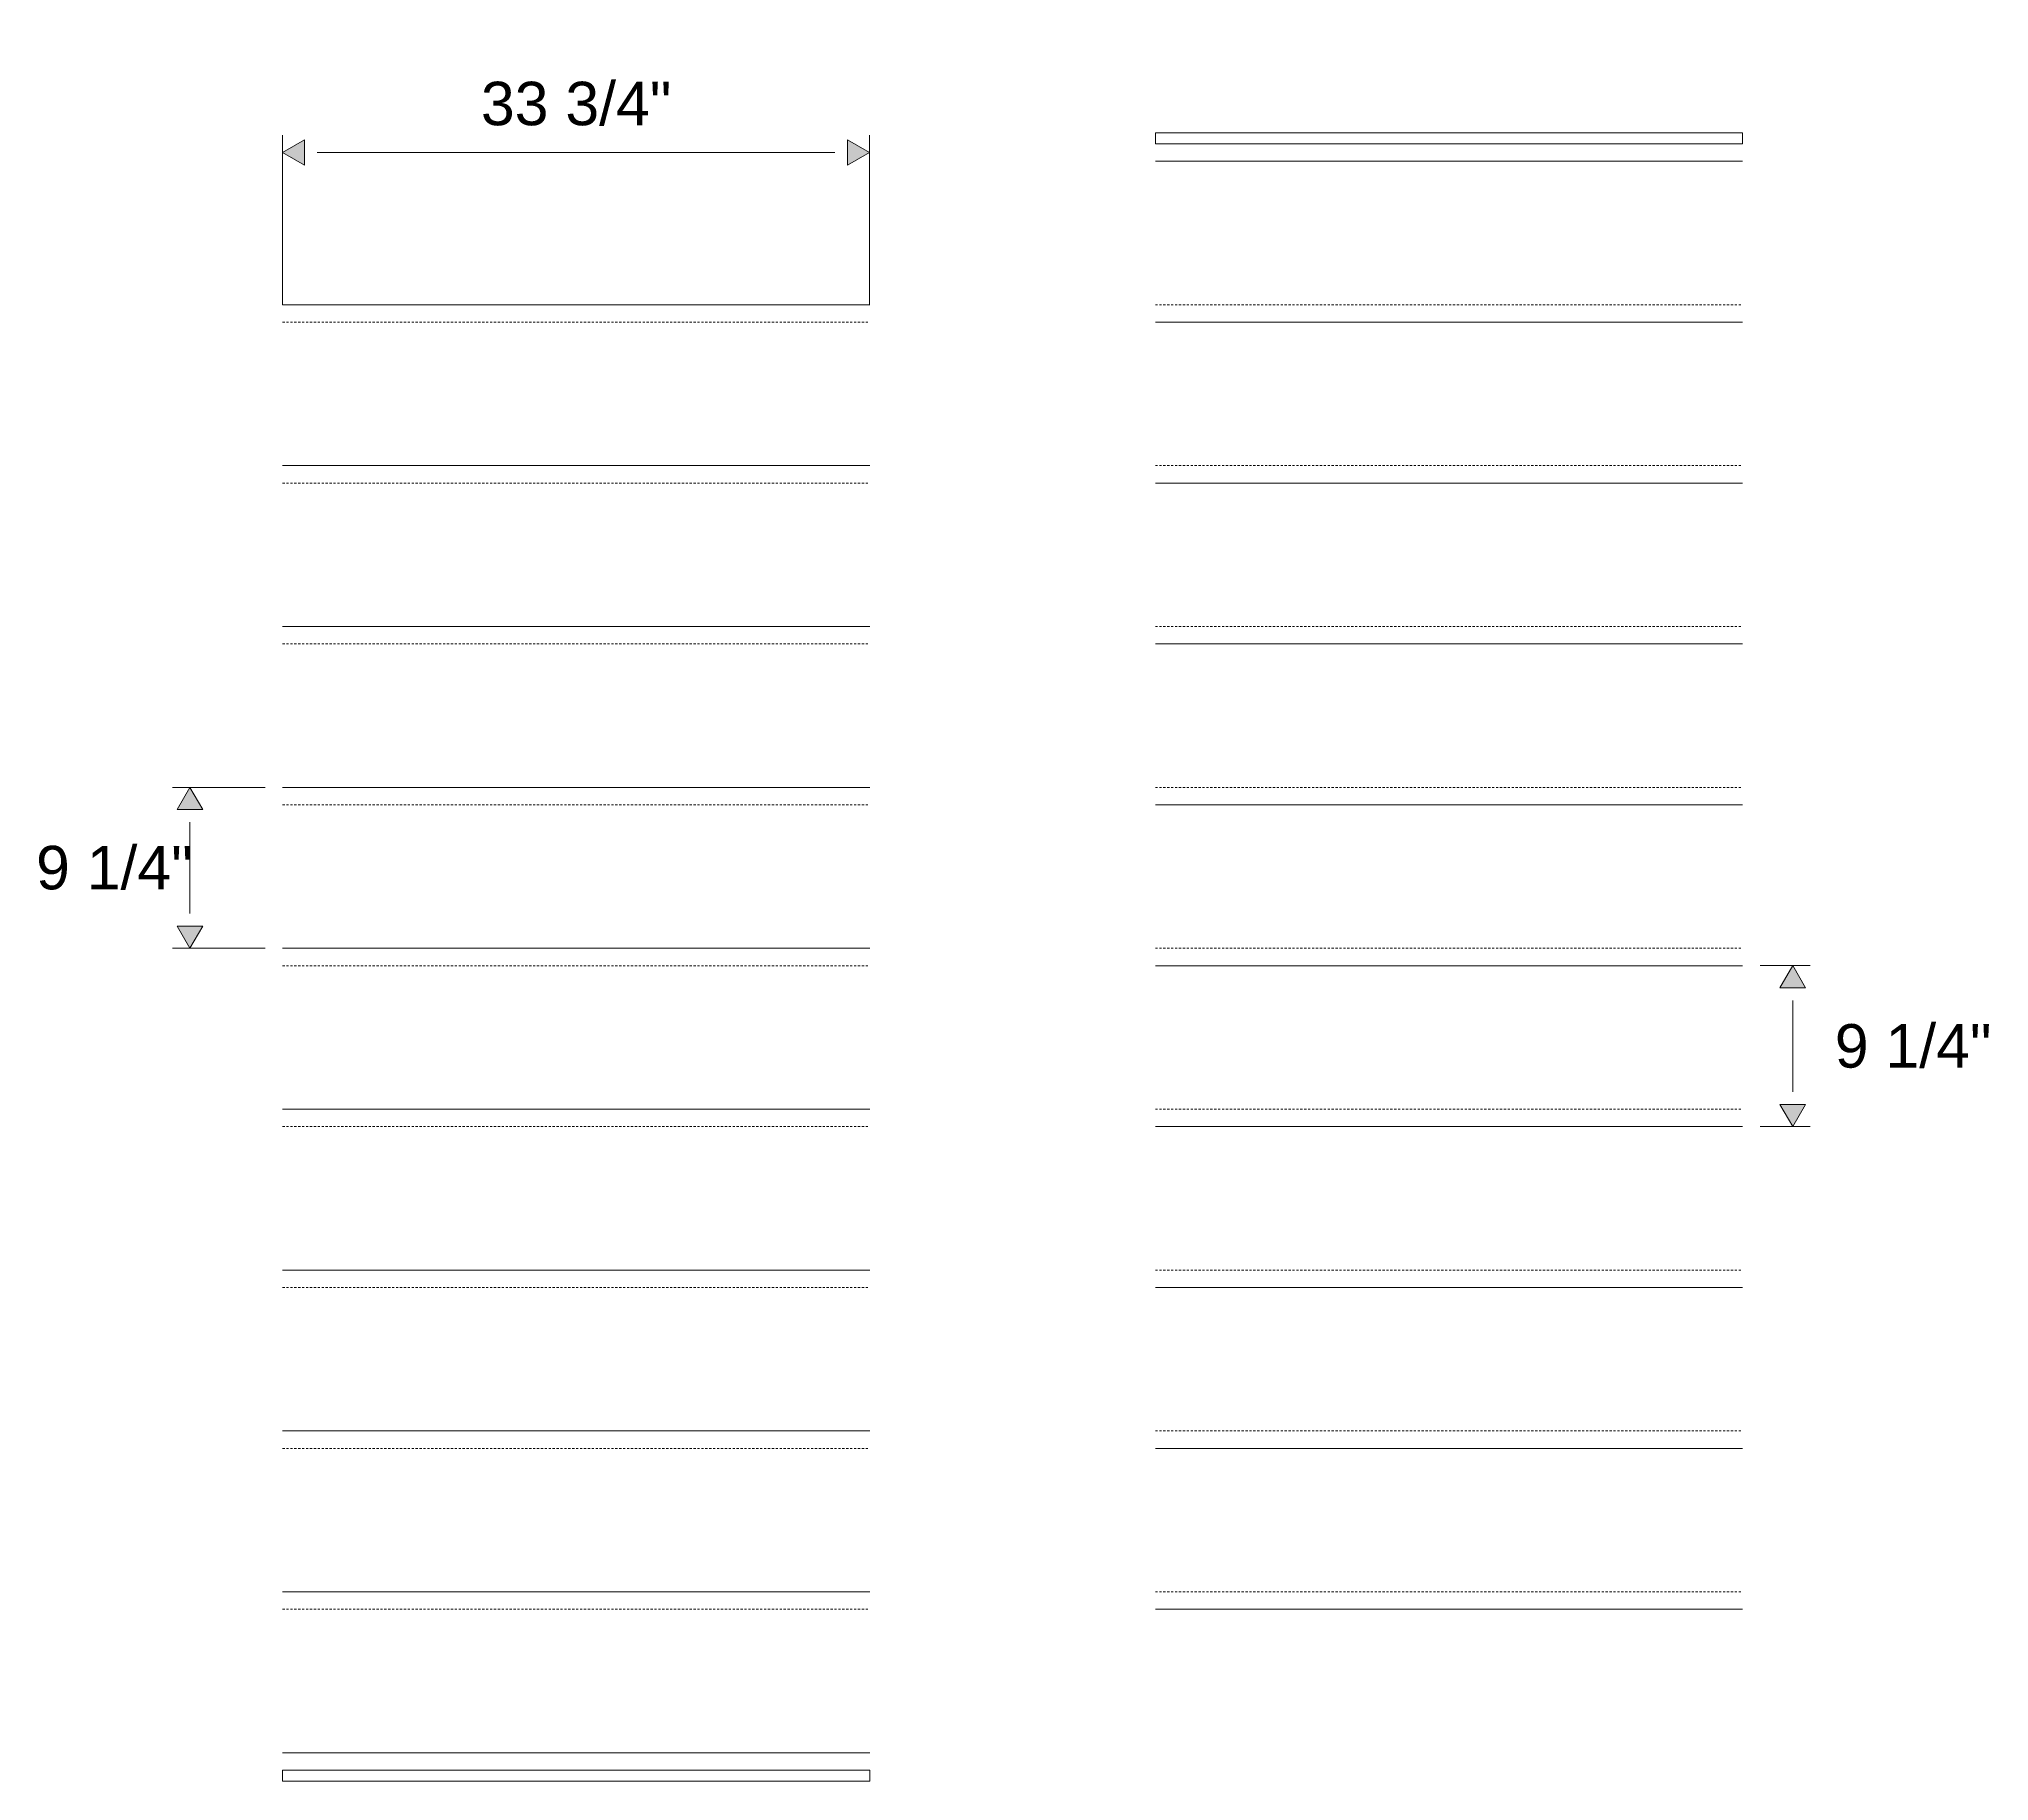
# Model space of a CAD drawing. Header units: inches. Extents: x -20237 to -17371, y 314 to 2010.
# Drawn here: x -20049.9 to -19937.8, y 920 to 1020.1 of the extents above; entities that cross this region are included whole.
import ezdxf

# ---------------------------------------------------------------- set-up
doc = ezdxf.new("R2010")
doc.units = ezdxf.units.IN
doc.header["$MEASUREMENT"] = 0
doc.header["$PDMODE"] = 35
doc.linetypes.add('HIDDEN2', pattern=[0.1875, 0.125, -0.0625])
for name, color, linetype, lineweight in [('Dimension', 3, 'Continuous', 9), ('Kick', 4, 'Continuous', 9), ('Kick-Hidden', 4, 'HIDDEN2', 9), ('Treads', 1, 'Continuous', 15)]:
    doc.layers.add(name, color=color, linetype=linetype, lineweight=lineweight)
doc.styles.add('Dimension and Text', font='arial.ttf', dxfattribs={"height": 0.078125})
doc.dimstyles.new('Jerrod Dimension', dxfattribs={"dimscale": 0, "dimtxt": 0.078125, "dimasz": 0.0625, "dimexe": 0.03125, "dimexo": 0.03125, "dimgap": 0.046875, "dimtad": 1, "dimtih": 1, "dimtoh": 1, "dimdec": 4, "dimzin": 1, "dimdsep": 46, "dimlunit": 5, "dimtxsty": 'Dimension and Text', "dimblk": 'arrow', "dimcen": 2.421875, "dimclrd": 3, "dimclre": 3, "dimclrt": 3, "dimadec": 1, "dimazin": 0, "dimtfac": 1, "dimtdec": 4, "dimtmove": 2, "dimatfit": 3, "dimldrblk": 'arrow', "dimfxl": 1, "dimtfillclr": 256, "dimfrac": 2, "dimlwd": -1, "dimlwe": -1, "dimarcsym": 2})

# ---------------------------------------------------------------- blocks, each defined once
blk = doc.blocks.new('arrow')
at = {"layer": 'Dimension'}
blk.add_hatch(color=0, dxfattribs=at).paths.add_polyline_path([(0, 0), (-0.637, 0.368), (-0.637, -0.368)])
at = {"layer": 'Dimension', "color": 0}
for p, q in [((-0.637, -0.368), (-0.637, 0.368)), ((0, 0), (-0.637, 0.368)), ((-0.637, -0.368), (0, 0))]:
    blk.add_line(p, q, dxfattribs=at)
blk = doc.blocks.new('*D477')
at = {"layer": 'Defpoints', "color": 0}
for p in [(-20035.93, 977.08), (-20041.25, 967.83), (-20035.93, 967.83)]:
    blk.add_point(p, dxfattribs=at)
at = {"layer": 'Dimension', "color": 3}
for p, q in [((-20036.93, 977.08), (-20042.25, 977.08)), ((-20041.25, 975.08), (-20041.25, 969.83)), ((-20036.93, 967.83), (-20042.25, 967.83))]:
    blk.add_line(p, q, dxfattribs=at)
at = {"layer": 'Dimension', "color": 3, "xscale": 2, "yscale": 2, "zscale": 2}
for p, rotation in [((-20041.25, 977.08), 90), ((-20041.25, 967.83), 270)]:
    blk.add_blockref('arrow', p, dxfattribs=dict(at, rotation=rotation))
at = {"layer": 'Dimension', "color": 3, "insert": (-20045.59, 972.45), "char_height": 2.5, "attachment_point": 5, "style": 'Dimension and Text'}
blk.add_mtext('9 1/4"', dxfattribs=at)
blk = doc.blocks.new('*D479')
at = {"layer": 'Defpoints', "color": 0}
for p in [(-19952, 966.83), (-19949.12, 966.83), (-19952, 957.58)]:
    blk.add_point(p, dxfattribs=at)
at = {"layer": 'Dimension', "color": 3}
for p, q in [((-19951, 966.83), (-19948.12, 966.83)), ((-19949.12, 959.58), (-19949.12, 964.83)), ((-19951, 957.58), (-19948.12, 957.58))]:
    blk.add_line(p, q, dxfattribs=at)
at = {"layer": 'Dimension', "color": 3, "xscale": 2, "yscale": 2, "zscale": 2}
for p, rotation in [((-19949.12, 966.83), 90), ((-19949.12, 957.58), 270)]:
    blk.add_blockref('arrow', p, dxfattribs=dict(at, rotation=rotation))
at = {"layer": 'Dimension', "color": 3, "insert": (-19942.2, 962.2), "char_height": 2.5, "attachment_point": 5, "style": 'Dimension and Text'}
blk.add_mtext('9 1/4"', dxfattribs=at)
blk = doc.blocks.new('*D449')
at = {"layer": 'Defpoints', "color": 0}
for p in [(-20002.18, 1013.58), (-20035.93, 1003.83), (-20002.18, 1003.83)]:
    blk.add_point(p, dxfattribs=at)
at = {"layer": 'Treads', "color": 3}
for p, q in [((-20035.93, 1004.83), (-20035.93, 1014.58)), ((-20002.18, 1004.83), (-20002.18, 1014.58)), ((-20033.93, 1013.58), (-20004.18, 1013.58))]:
    blk.add_line(p, q, dxfattribs=at)
at = {"layer": 'Treads', "color": 3, "xscale": 2, "yscale": 2, "zscale": 2, "rotation": 180}
blk.add_blockref('arrow', (-20035.93, 1013.58), dxfattribs=at)
at = {"layer": 'Treads', "color": 3, "xscale": 2, "yscale": 2, "zscale": 2}
blk.add_blockref('arrow', (-20002.18, 1013.58), dxfattribs=at)
at = {"layer": 'Treads', "color": 3, "insert": (-20019.05, 1016.38), "char_height": 2.5, "attachment_point": 5, "style": 'Dimension and Text'}
blk.add_mtext('33 3/4"', dxfattribs=at)

msp = doc.modelspace()

# ---------------------------------------------------------------- linework, layer by layer
at = {"layer": 'Kick'}
for points in [[(-19985.75177, 1014.70294), (-19952.00177, 1014.70294), (-19952.00177, 1014.07794), (-19985.75177, 1014.07794)], [(-20035.92577, 919.95294), (-20002.17577, 919.95294), (-20002.17577, 920.57794), (-20035.92577, 920.57794)]]:
    msp.add_lwpolyline(points, close=True, dxfattribs=at)
at = {"layer": 'Kick-Hidden'}
for p, q in [((-19985.75177, 1004.82794), (-19952.00177, 1004.82794)), ((-20035.92577, 1003.82794), (-20002.17577, 1003.82794)), ((-19985.75177, 995.57794), (-19952.00177, 995.57794)), ((-20035.92577, 994.57794), (-20002.17577, 994.57794)), ((-20035.92577, 985.32794), (-20002.17577, 985.32794)), ((-19985.75177, 986.32794), (-19952.00177, 986.32794)), ((-19985.75177, 977.07794), (-19952.00177, 977.07794)), ((-20035.92577, 976.07794), (-20002.17577, 976.07794)), ((-19985.75177, 967.82794), (-19952.00177, 967.82794)), ((-20035.92577, 966.82794), (-20002.17577, 966.82794)), ((-19985.75177, 958.57794), (-19952.00177, 958.57794)), ((-20035.92577, 957.57794), (-20002.17577, 957.57794)), ((-20035.92577, 948.32794), (-20002.17577, 948.32794)), ((-19985.75177, 949.32794), (-19952.00177, 949.32794)), ((-19985.75177, 940.07794), (-19952.00177, 940.07794)), ((-20035.92577, 939.07794), (-20002.17577, 939.07794)), ((-19985.75177, 930.82794), (-19952.00177, 930.82794)), ((-20035.92577, 929.82794), (-20002.17577, 929.82794))]:
    msp.add_line(p, q, dxfattribs=at)
at = {"layer": 'Treads'}
for p, q in [((-19985.75177, 1013.07794), (-19952.00177, 1013.07794)), ((-20035.92577, 1004.82794), (-20002.17577, 1004.82794)), ((-19985.75177, 1003.82794), (-19952.00177, 1003.82794)), ((-20035.92577, 995.57794), (-20002.17577, 995.57794)), ((-19985.75177, 994.57794), (-19952.00177, 994.57794)), ((-20035.92577, 986.32794), (-20002.17577, 986.32794)), ((-19985.75177, 985.32794), (-19952.00177, 985.32794)), ((-20035.92577, 977.07794), (-20002.17577, 977.07794)), ((-19985.75177, 976.07794), (-19952.00177, 976.07794)), ((-20035.92577, 967.82794), (-20002.17577, 967.82794)), ((-19985.75177, 966.82794), (-19952.00177, 966.82794)), ((-20035.92577, 958.57794), (-20002.17577, 958.57794)), ((-19985.75177, 957.57794), (-19952.00177, 957.57794)), ((-20035.92577, 949.32794), (-20002.17577, 949.32794)), ((-19985.75177, 948.32794), (-19952.00177, 948.32794)), ((-20035.92577, 940.07794), (-20002.17577, 940.07794)), ((-19985.75177, 939.07794), (-19952.00177, 939.07794)), ((-20035.92577, 930.82794), (-20002.17577, 930.82794)), ((-19985.75177, 929.82794), (-19952.00177, 929.82794)), ((-20035.92577, 921.57794), (-20002.17577, 921.57794))]:
    msp.add_line(p, q, dxfattribs=at)

# ---------------------------------------------------------------- dimensions: what is measured, and where the dimension line sits
at = {"layer": 'Dimension'}
for base, p1, p2, picture, middle in [((-20041.25011, 967.82794), (-20035.92577, 977.07794), (-20035.92577, 967.82794), '*D477', (-20045.58537, 972.45294)), ((-19949.116, 966.82794), (-19952.00177, 957.57794), (-19952.00177, 966.82794), '*D479', (-19942.19547, 962.20294))]:
    dim = msp.add_linear_dim(base=base, p1=p1, p2=p2, angle=90, dimstyle='Jerrod Dimension', override={"dimpost": '"'}, dxfattribs=at)
    dim.commit()
    dim.dimension.update_dxf_attribs({"geometry": picture, "text_midpoint": middle})
at = {"layer": 'Treads'}
dim = msp.add_linear_dim(base=(-20002.17577, 1013.5849), p1=(-20035.92577, 1003.82794), p2=(-20002.17577, 1003.82794), dimstyle='Jerrod Dimension', override={"dimpost": '"'}, dxfattribs=at)
dim.commit()
dim.dimension.update_dxf_attribs({"geometry": '*D449', "text_midpoint": (-20019.05077, 1016.37839)})

doc.saveas('drawing.dxf')
